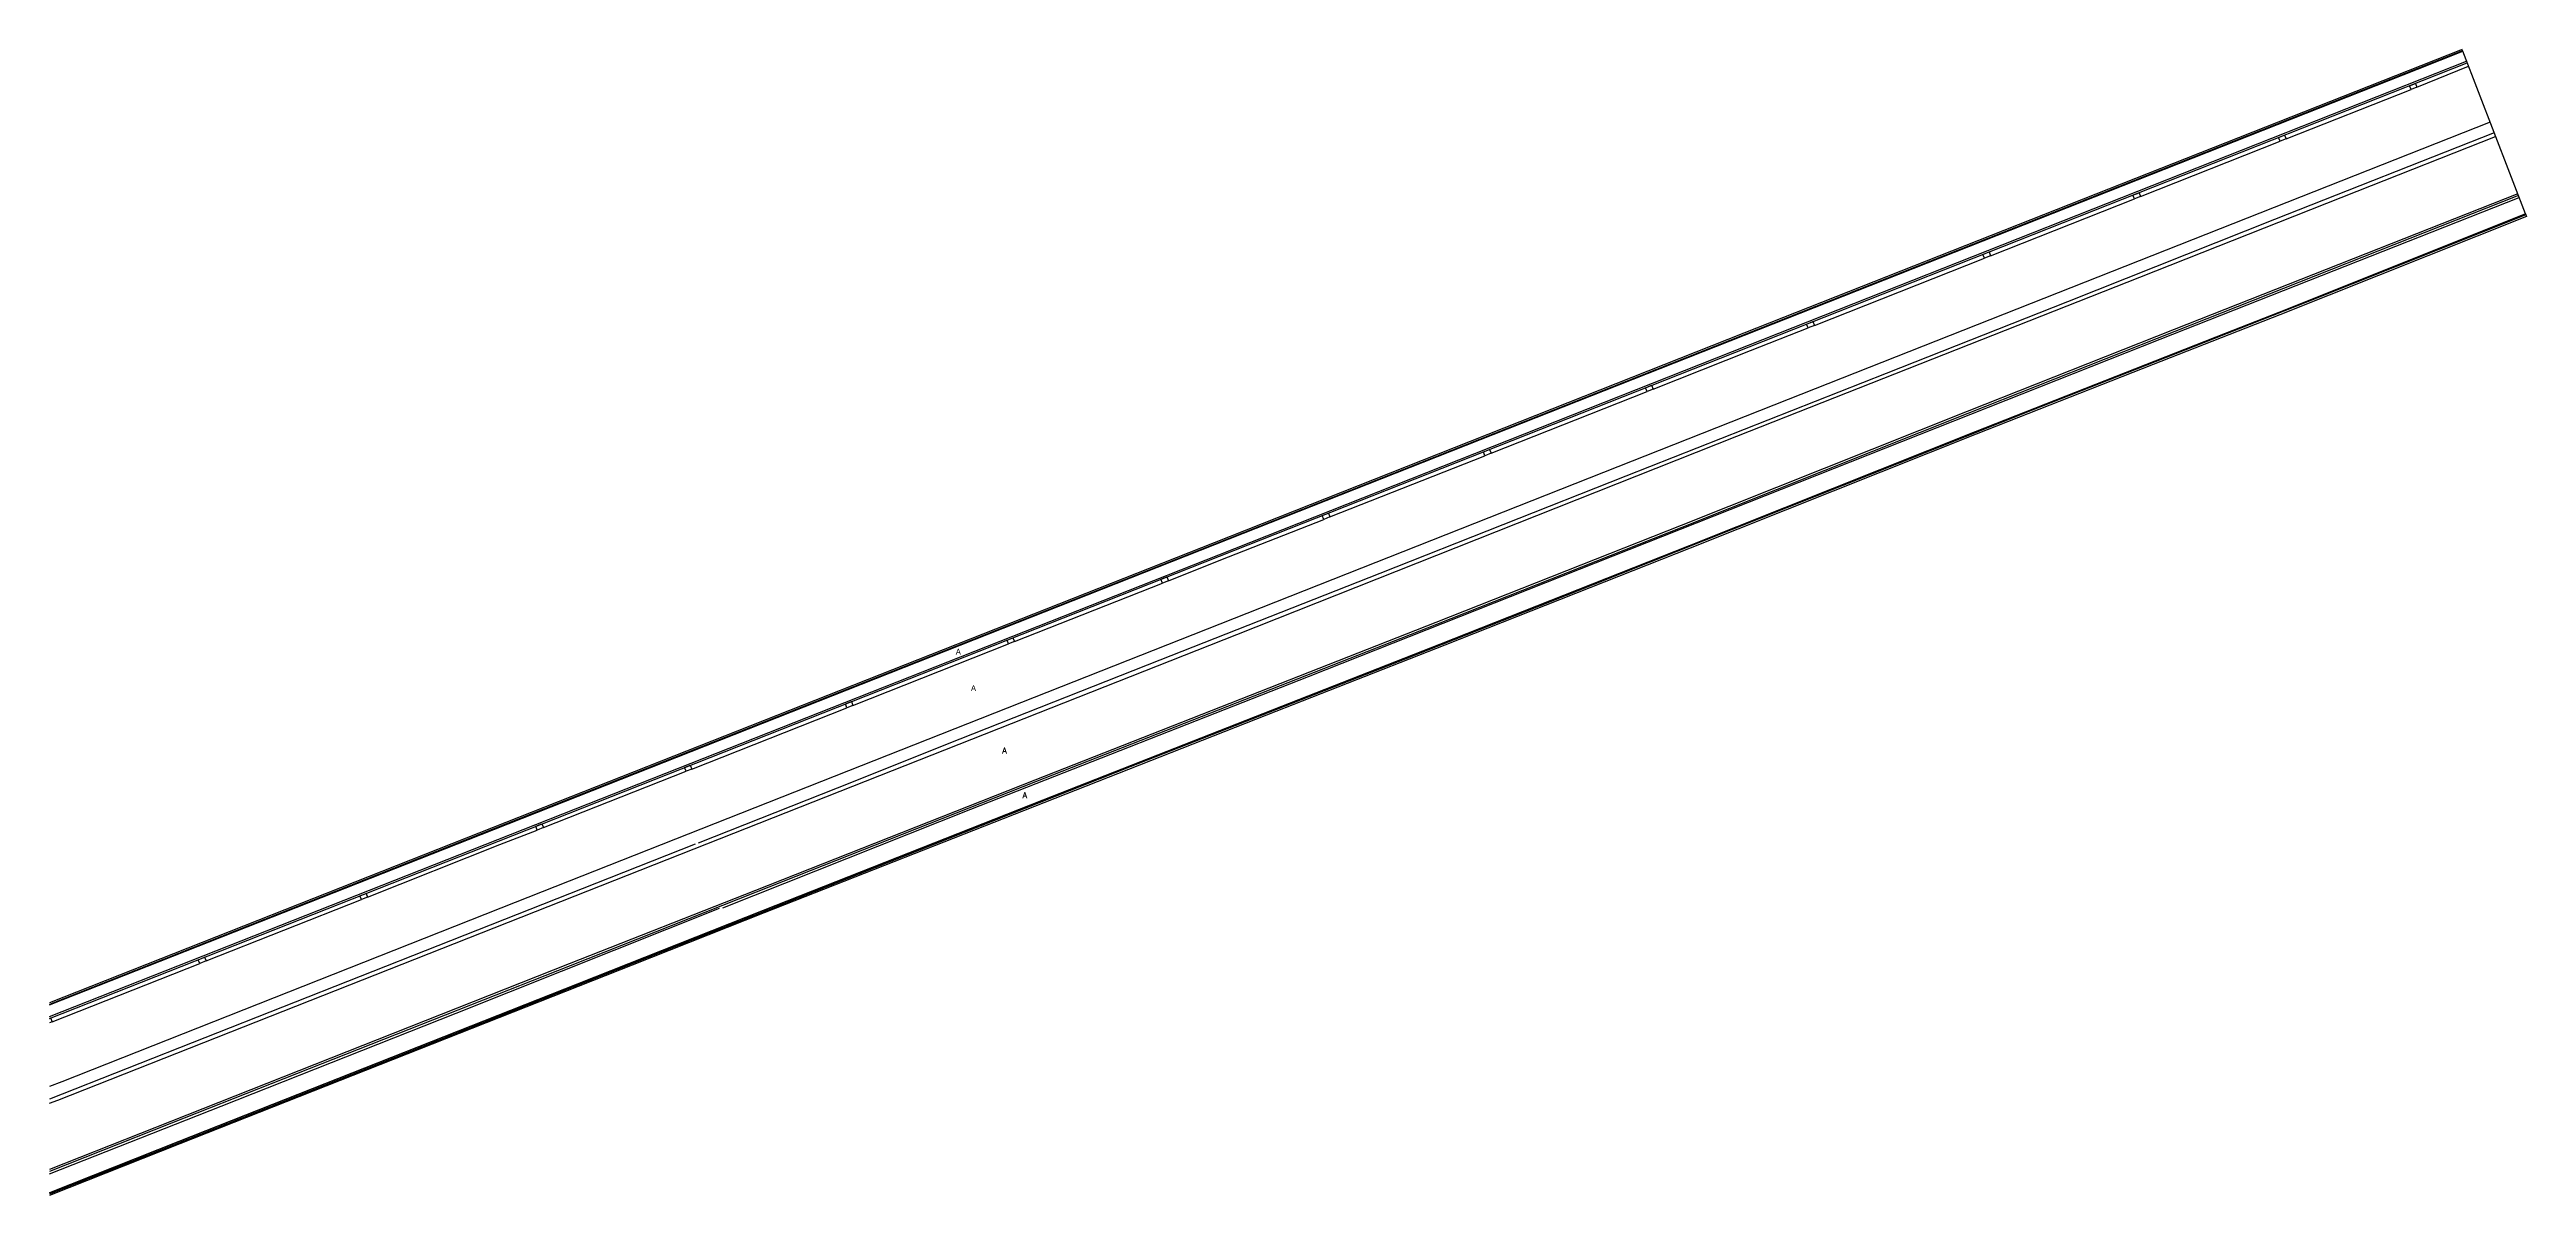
# Model space of a CAD drawing. Header units: metres. Extents: x 12000 to 12800, y -97200 to -96000.
# Drawn here: x 12000 to 12314, y -96745.2 to -96599.9 of the extents above; entities that cross this region are included whole.
import ezdxf

# ---------------------------------------------------------------- set-up
doc = ezdxf.new("R2010")
doc.units = ezdxf.units.M
doc.header["$LTSCALE"] = 2.5
for name, color, linetype in [('側溝・桝', 7, 'Continuous'), ('歩道・分離帯・安全施設', 7, 'Continuous'), ('舗装', 7, 'Continuous'), ('道路', 7, 'Continuous')]:
    doc.layers.add(name, color=color, linetype=linetype)
doc.styles.get("Standard").update_dxf_attribs({"font": ''})
doc.styles.add('YOKO_DECO', font='txt.shx', dxfattribs={"bigfont": 'extfont.shx'})
doc.styles.get('Standard').set_extended_font_data('@MS PGothic')

msp = doc.modelspace()

# ---------------------------------------------------------------- linework, layer by layer
at = {"layer": '側溝・桝'}
for points in [[(12300.1, -96604.69), (12306.64, -96602.04)], [(12283.51, -96611.25), (12299.36, -96604.98)], [(12265.05, -96618.54), (12282.75, -96611.55)], [(12312.88, -96618.2), (12269.34, -96635.42), (12243.07, -96645.83), (12206.83, -96660.27), (12175.73, -96672.57), (12124.91, -96692.54), (12089.47, -96706.52), (12065.89, -96715.84), (12015.39, -96735.8), (12000, -96741.88)], [(12246.05, -96626.06), (12264.28, -96618.85)], [(12223.72, -96634.89), (12245.27, -96626.36)], [(12215.62, -96638.06), (12222.92, -96635.21)], [(12203.28, -96642.97), (12215.62, -96638.06)], [(12182.74, -96651.1), (12202.51, -96643.28)], [(12162.3, -96659.18), (12181.95, -96651.41)], [(12141.83, -96667.27), (12148.48, -96664.61), (12161.53, -96659.49)], [(12122.31, -96674.98), (12141.07, -96667.57)], [(12101.85, -96683.06), (12121.57, -96675.27)], [(12081.41, -96691.13), (12101.08, -96683.36)], [(12062.6, -96698.56), (12080.69, -96691.41)], [(12040.32, -96707.37), (12057.09, -96700.72), (12061.83, -96698.87)], [(12019.84, -96715.46), (12039.53, -96707.68)], [(12000.34, -96723.17), (12019.04, -96715.78)], [(12000, -96722.75), (12000.14, -96722.69)], [(12000.14, -96722.69), (12000.34, -96723.17), (12000, -96723.31)]]:
    msp.add_lwpolyline(points, dxfattribs=at)
for points in [[(12299.91, -96604.22), (12300.1, -96604.69), (12299.36, -96604.98), (12299.17, -96604.52)], [(12283.33, -96610.78), (12283.51, -96611.25), (12282.75, -96611.55), (12282.57, -96611.08)], [(12264.87, -96618.07), (12265.05, -96618.54), (12264.28, -96618.85), (12264.1, -96618.38)], [(12245.86, -96625.58), (12246.05, -96626.06), (12245.27, -96626.36), (12245.09, -96625.89)], [(12223.53, -96634.41), (12223.72, -96634.89), (12222.92, -96635.21), (12222.73, -96634.72)], [(12203.09, -96642.49), (12203.28, -96642.97), (12202.51, -96643.28), (12202.32, -96642.79)], [(12182.55, -96650.61), (12182.74, -96651.1), (12181.95, -96651.41), (12181.76, -96650.92)], [(12162.11, -96658.69), (12162.3, -96659.18), (12161.53, -96659.49), (12161.34, -96659)], [(12141.64, -96666.78), (12141.83, -96667.27), (12141.07, -96667.57), (12140.88, -96667.08)], [(12122.12, -96674.49), (12122.31, -96674.98), (12121.57, -96675.27), (12121.38, -96674.79)], [(12101.66, -96682.58), (12101.85, -96683.06), (12101.08, -96683.36), (12100.9, -96682.88)], [(12081.23, -96690.65), (12081.41, -96691.13), (12080.69, -96691.41), (12080.5, -96690.94)], [(12062.41, -96698.09), (12062.6, -96698.56), (12061.83, -96698.87), (12061.64, -96698.39)], [(12040.13, -96706.89), (12040.32, -96707.37), (12039.53, -96707.68), (12039.34, -96707.2)], [(12019.65, -96714.98), (12019.84, -96715.46), (12019.04, -96715.78), (12018.85, -96715.3)]]:
    msp.add_lwpolyline(points, close=True, dxfattribs=at)
at = {"layer": '歩道・分離帯・安全施設'}
for points in [[(12305.89, -96600.1), (12214.84, -96636.08), (12147.7, -96662.63), (12056.31, -96698.73), (12000, -96720.98)], [(12000, -96722.52), (12056.82, -96700.07), (12148.22, -96663.96), (12215.36, -96637.41), (12306.4, -96601.41)], [(12000, -96722.75), (12056.91, -96700.26), (12148.3, -96664.15), (12215.44, -96637.6), (12306.48, -96601.63)], [(12000, -96722.75), (12056.91, -96700.26), (12148.3, -96664.15), (12215.44, -96637.6), (12306.48, -96601.63)], [(12309.38, -96609.13), (12218.56, -96645.01), (12151.76, -96671.43), (12059.04, -96708.06), (12001.56, -96730.78), (12000, -96731.39)], [(12000, -96733.5), (12001.05, -96733.09), (12150.51, -96674.06), (12213.88, -96648.95), (12264.97, -96628.79), (12292.52, -96617.87), (12310.08, -96610.95)], [(12309.89, -96610.47), (12282.05, -96621.47), (12255.79, -96631.9), (12232.8, -96640.98), (12199.8, -96654.02), (12168.63, -96666.34), (12140.73, -96677.35), (12115.4, -96687.33), (12099.84, -96693.57), (12082.22, -96700.51)], [(12312.97, -96618.43), (12269.43, -96635.65), (12243.17, -96646.06), (12206.92, -96660.51), (12175.82, -96672.8), (12125, -96692.77), (12089.56, -96706.75), (12065.98, -96716.07), (12015.48, -96736.03), (12000, -96742.15)], [(12312.97, -96618.43), (12269.43, -96635.65), (12243.17, -96646.06), (12206.92, -96660.51), (12175.82, -96672.8), (12125, -96692.77), (12089.56, -96706.75), (12065.98, -96716.07), (12015.48, -96736.03), (12000, -96742.15)], [(12085.34, -96708.74), (12116.78, -96696.24), (12159.61, -96679.42), (12215.29, -96657.33), (12267.57, -96636.66), (12313.05, -96618.66)], [(12313.91, -96620.89), (12286.24, -96631.92), (12273.03, -96637.12), (12251.34, -96645.65), (12234.33, -96652.41), (12188.74, -96670.53), (12171.93, -96677.15), (12136.97, -96690.87), (12045.33, -96727.13), (12000, -96745.01)], [(12081.83, -96700.67), (12070.92, -96704.96), (12049.22, -96713.54), (12000, -96733)], [(12000, -96742.43), (12021.74, -96733.85), (12051.55, -96722.09), (12084.94, -96708.75)]]:
    msp.add_lwpolyline(points, dxfattribs=at)
at = {"layer": '道路'}
for points in [[(12305.63, -96600), (12214.77, -96635.9), (12147.63, -96662.45), (12056.24, -96698.56), (12000, -96720.78)], [(12000, -96721.04), (12056.33, -96698.78), (12147.72, -96662.68), (12214.85, -96636.13), (12300.19, -96602.41), (12305.91, -96600.15), (12305.85, -96600)], [(12000, -96721.04), (12056.33, -96698.78), (12147.72, -96662.68), (12214.85, -96636.13), (12300.19, -96602.41), (12305.91, -96600.15)], [(12000, -96721.04), (12056.33, -96698.78), (12147.72, -96662.68), (12214.85, -96636.13), (12300.19, -96602.41), (12305.91, -96600.15)], [(12313.87, -96620.76), (12305.91, -96600.15)], [(12000, -96744.84), (12016.4, -96738.35), (12073.72, -96715.7), (12090.48, -96709.07), (12125.92, -96695.1), (12154.16, -96684), (12176.2, -96675.33), (12207.85, -96662.83), (12244.09, -96648.39), (12266.55, -96639.56), (12275.8, -96635.93), (12282.58, -96633.26), (12313.87, -96620.76), (12313.99, -96621.07)], [(12313.87, -96620.76), (12282.58, -96633.26), (12275.8, -96635.93), (12244.09, -96648.39), (12207.85, -96662.83), (12176.2, -96675.33), (12125.92, -96695.1), (12090.48, -96709.07), (12066.9, -96718.39), (12016.4, -96738.35), (12000, -96744.84)], [(12313.87, -96620.76), (12282.58, -96633.26), (12275.8, -96635.93), (12244.09, -96648.39), (12207.85, -96662.83), (12176.2, -96675.33), (12125.92, -96695.1), (12090.48, -96709.07), (12066.9, -96718.39), (12016.4, -96738.35), (12000, -96744.84)], [(12313.99, -96621.07), (12282.71, -96633.57), (12266.67, -96639.87), (12244.21, -96648.69), (12207.97, -96663.14), (12176.86, -96675.43), (12154.28, -96684.31), (12126.04, -96695.41), (12090.6, -96709.38), (12073.84, -96716), (12016.52, -96738.66), (12000, -96745.19)]]:
    msp.add_lwpolyline(points, dxfattribs=at)
msp.add_polyline3d([(12305.85, -96600, 17.96), (12305.82, -96599.92, 17.96), (12305.63, -96600, 17.96)], dxfattribs=at)

# ---------------------------------------------------------------- texts
at = {"layer": '舗装'}
for p in [(12114.87, -96676.64, 17.82), (12116.8, -96681.26, 17.82)]:
    msp.add_text('A', height=0.75, dxfattribs=at).set_placement(p)
at = {"layer": '舗装', "style": 'YOKO_DECO'}
for p in [(12120.75, -96689.17, 17.63), (12123.35, -96694.82, 17.63)]:
    msp.add_text('A', height=0.75, dxfattribs=at).set_placement(p)

doc.saveas('drawing.dxf')
